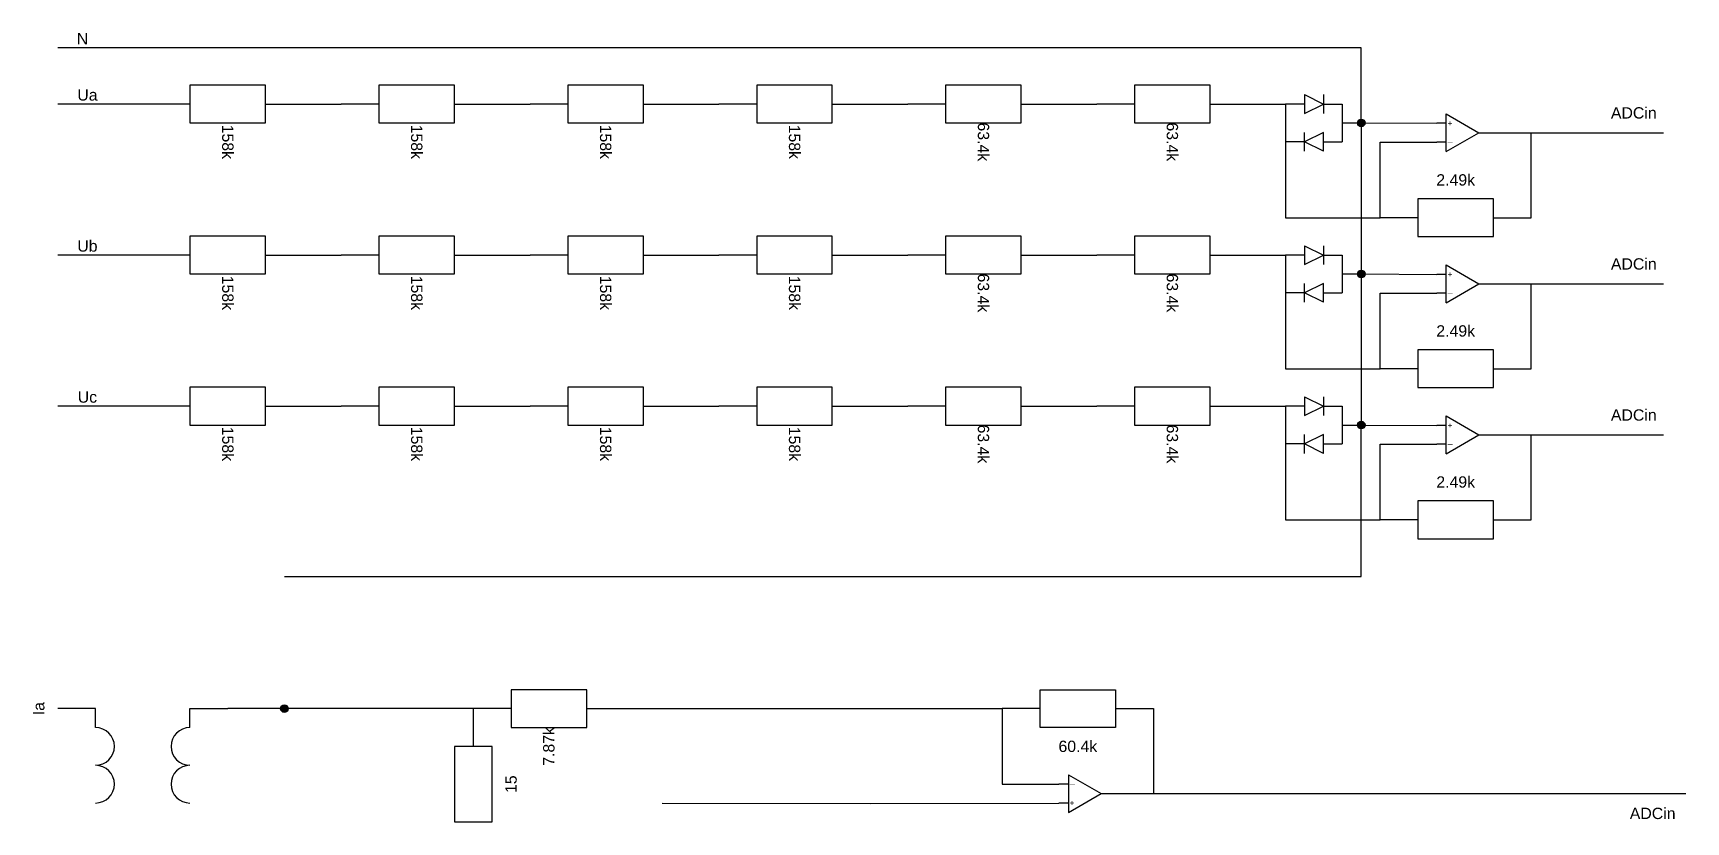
# Model space of a CAD drawing. Header units: inches. Extents: x 2802 to 4152, y -2757 to 2462.
# Drawn here: x 3922.9 to 4141.7, y -752.4 to -647.9 of the extents above; entities that cross this region are included whole.
import ezdxf

# ---------------------------------------------------------------- set-up
doc = ezdxf.new("R2010")
doc.units = ezdxf.units.IN
doc.header["$MEASUREMENT"] = 0
doc.layers.add('1', color=1, linetype='Continuous')
doc.styles.get("Standard").update_dxf_attribs({"font": 'arial.ttf'})

msp = doc.modelspace()

# ---------------------------------------------------------------- texts
at = {"char_height": 1.5, "attachment_point": 5}
for s, insert in [('N', (3929.49, -648.67)), ('Ua', (3930.14, -656.12)), ('ADCin', (4134.78, -658.5)), ('2.49k', (4111.21, -667.37)), ('Ub', (3930.14, -676.12)), ('ADCin', (4134.78, -678.5)), ('2.49k', (4111.21, -687.37)), ('Uc', (3930.14, -696.12)), ('ADCin', (4134.78, -698.5)), ('2.49k', (4111.21, -707.37)), ('60.4k', (4061.21, -742.37)), ('ADCin', (4137.28, -751.25))]:
    msp.add_mtext_dynamic_manual_height_columns(s, width=5, gutter_width=1, heights=[0], dxfattribs=dict(at, insert=insert))
at = {"attachment_point": 5}
for s, width, insert, char_height, rotation in [('158k', 5, (3948.71, -662.32), 1.5, 270), ('158k', 5, (3973.71, -662.32), 1.5, 270), ('158k', 5, (3998.71, -662.32), 1.5, 270), ('158k', 5, (4023.71, -662.32), 1.5, 270), ('63.4k', 5, (4048.71, -662.32), 1.5, 270), ('63.4k', 5, (4073.71, -662.32), 1.5, 270), ('+', 1, (4110.46, -659.87), 0.75, 270), ('|', 1, (4110.46, -662.37), 0.5, 270), ('158k', 5, (3948.71, -682.32), 1.5, 270), ('158k', 5, (3973.71, -682.32), 1.5, 270), ('158k', 5, (3998.71, -682.32), 1.5, 270), ('158k', 5, (4023.71, -682.32), 1.5, 270), ('63.4k', 5, (4048.71, -682.32), 1.5, 270), ('63.4k', 5, (4073.71, -682.32), 1.5, 270), ('+', 1, (4110.46, -679.87), 0.75, 270), ('|', 1, (4110.46, -682.37), 0.5, 270), ('63.4k', 5, (4048.71, -702.32), 1.5, 270), ('63.4k', 5, (4073.71, -702.32), 1.5, 270), ('+', 1, (4110.46, -699.87), 0.75, 270), ('158k', 5, (3948.71, -702.32), 1.5, 270), ('158k', 5, (3973.71, -702.32), 1.5, 270), ('158k', 5, (3998.71, -702.32), 1.5, 270), ('158k', 5, (4023.71, -702.32), 1.5, 270), ('|', 1, (4110.46, -702.37), 0.5, 270), ('Ia', 5, (3923.71, -737.37), 1.5, 90), ('7.87k', 5, (3991.21, -742.37), 1.5, 90), ('15', 5, (3986.21, -747.37), 1.5, 90), ('|', 1, (4060.46, -747.37), 0.5, 270), ('+', 1, (4060.46, -749.87), 0.75, 270)]:
    msp.add_mtext_dynamic_manual_height_columns(s, width=width, gutter_width=1, heights=[0], dxfattribs=dict(at, insert=insert, char_height=char_height, rotation=rotation))

# ---------------------------------------------------------------- hatches: boundary and pattern name
at = {"layer": '1'}
h = msp.add_hatch(color=256, dxfattribs=at)
h.dxf.hatch_style = 1
h.paths.add_polyline_path([(4099.21, -659.82, 1), (4098.21, -659.82, 1)])
h = msp.add_hatch(color=256, dxfattribs=at)
h.dxf.hatch_style = 1
h.paths.add_polyline_path([(4099.21, -679.82, 1), (4098.21, -679.82, 1)])
h = msp.add_hatch(color=256, dxfattribs=at)
h.dxf.hatch_style = 1
h.paths.add_polyline_path([(4099.21, -699.82, 1), (4098.21, -699.82, 1)])
h = msp.add_hatch(color=256, dxfattribs=at)
h.dxf.hatch_style = 1
h.paths.add_polyline_path([(3956.71, -737.37, 1), (3955.71, -737.37, 1)])

# ---------------------------------------------------------------- linework, layer by layer
for p, q in [((3943.71, -654.82), (3943.71, -659.82)), ((3953.71, -654.82), (3943.71, -654.82)), ((3953.71, -659.82), (3953.71, -654.82)), ((3968.71, -654.82), (3968.71, -659.82)), ((3978.71, -654.82), (3968.71, -654.82)), ((3978.71, -659.82), (3978.71, -654.82)), ((3993.71, -654.82), (3993.71, -659.82)), ((4003.71, -654.82), (3993.71, -654.82)), ((4003.71, -659.82), (4003.71, -654.82)), ((4018.71, -654.82), (4018.71, -659.82)), ((4028.71, -654.82), (4018.71, -654.82)), ((4028.71, -659.82), (4028.71, -654.82)), ((4043.71, -654.82), (4043.71, -659.82)), ((4053.71, -654.82), (4043.71, -654.82)), ((4053.71, -659.82), (4053.71, -654.82)), ((4068.71, -654.82), (4068.71, -659.82)), ((4078.71, -654.82), (4068.71, -654.82)), ((4078.71, -659.82), (4078.71, -654.82)), ((4091.21, -656.07), (4091.21, -658.57)), ((4091.21, -656.07), (4093.71, -657.32)), ((4093.71, -656.07), (4093.71, -658.57)), ((3943.71, -657.32), (3938.71, -657.32)), ((3953.71, -657.32), (3958.71, -657.32)), ((3968.71, -657.32), (3963.71, -657.32)), ((3978.71, -657.32), (3983.71, -657.32)), ((3993.71, -657.32), (3988.71, -657.32)), ((4003.71, -657.32), (4008.71, -657.32)), ((4018.71, -657.32), (4013.71, -657.32)), ((4028.71, -657.32), (4033.71, -657.32)), ((4043.71, -657.32), (4038.71, -657.32)), ((4053.71, -657.32), (4058.71, -657.32)), ((4068.71, -657.32), (4063.71, -657.32)), ((4078.71, -657.32), (4083.71, -657.32)), ((4091.21, -657.32), (4088.71, -657.32)), ((4091.21, -658.57), (4093.71, -657.32)), ((4093.71, -657.32), (4096.21, -657.32)), ((4096.21, -657.32), (4096.21, -662.32)), ((3943.71, -659.82), (3953.71, -659.82)), ((3968.71, -659.82), (3978.71, -659.82)), ((3993.71, -659.82), (4003.71, -659.82)), ((4018.71, -659.82), (4028.71, -659.82)), ((4043.71, -659.82), (4053.71, -659.82)), ((4068.71, -659.82), (4078.71, -659.82)), ((4096.21, -659.82), (4098.71, -659.82)), ((4109.96, -659.87), (4108.71, -659.87)), ((4109.96, -663.62), (4109.96, -658.62)), ((4109.96, -658.62), (4114.29, -661.12)), ((4091.21, -662.32), (4088.71, -662.32)), ((4091.21, -663.57), (4091.21, -661.07)), ((4093.71, -661.07), (4091.21, -662.32)), ((4093.71, -663.57), (4091.21, -662.32)), ((4093.71, -663.57), (4093.71, -661.07)), ((4093.71, -662.32), (4096.21, -662.32)), ((4109.96, -662.37), (4108.71, -662.37)), ((4109.96, -663.62), (4114.29, -661.12)), ((4114.29, -661.12), (4115.54, -661.12)), ((4116.21, -669.87), (4106.21, -669.87)), ((4106.21, -669.87), (4106.21, -674.87)), ((4116.21, -674.87), (4116.21, -669.87)), ((4106.21, -672.37), (4101.21, -672.37)), ((4116.21, -672.37), (4121.21, -672.37)), ((3943.71, -674.82), (3943.71, -679.82)), ((3953.71, -674.82), (3943.71, -674.82)), ((3953.71, -679.82), (3953.71, -674.82)), ((3968.71, -674.82), (3968.71, -679.82)), ((3978.71, -674.82), (3968.71, -674.82)), ((3978.71, -679.82), (3978.71, -674.82)), ((3993.71, -674.82), (3993.71, -679.82)), ((4003.71, -674.82), (3993.71, -674.82)), ((4003.71, -679.82), (4003.71, -674.82)), ((4018.71, -674.82), (4018.71, -679.82)), ((4028.71, -674.82), (4018.71, -674.82)), ((4028.71, -679.82), (4028.71, -674.82)), ((4043.71, -674.82), (4043.71, -679.82)), ((4053.71, -674.82), (4043.71, -674.82)), ((4053.71, -679.82), (4053.71, -674.82)), ((4068.71, -674.82), (4068.71, -679.82)), ((4078.71, -674.82), (4068.71, -674.82)), ((4078.71, -679.82), (4078.71, -674.82)), ((4106.21, -674.87), (4116.21, -674.87)), ((3943.71, -677.32), (3938.71, -677.32)), ((3953.71, -677.32), (3958.71, -677.32)), ((3968.71, -677.32), (3963.71, -677.32)), ((3978.71, -677.32), (3983.71, -677.32)), ((3993.71, -677.32), (3988.71, -677.32)), ((4003.71, -677.32), (4008.71, -677.32)), ((4018.71, -677.32), (4013.71, -677.32)), ((4028.71, -677.32), (4033.71, -677.32)), ((4043.71, -677.32), (4038.71, -677.32)), ((4053.71, -677.32), (4058.71, -677.32)), ((4068.71, -677.32), (4063.71, -677.32)), ((4078.71, -677.32), (4083.71, -677.32)), ((4091.21, -677.32), (4088.71, -677.32)), ((4091.21, -676.07), (4091.21, -678.57)), ((4091.21, -676.07), (4093.71, -677.32)), ((4091.21, -678.57), (4093.71, -677.32)), ((4093.71, -676.07), (4093.71, -678.57)), ((4093.71, -677.32), (4096.21, -677.32)), ((4096.21, -677.32), (4096.21, -682.32)), ((3943.71, -679.82), (3953.71, -679.82)), ((3968.71, -679.82), (3978.71, -679.82)), ((3993.71, -679.82), (4003.71, -679.82)), ((4018.71, -679.82), (4028.71, -679.82)), ((4043.71, -679.82), (4053.71, -679.82)), ((4068.71, -679.82), (4078.71, -679.82)), ((4096.21, -679.82), (4098.71, -679.82)), ((4109.96, -679.87), (4108.71, -679.87)), ((4109.96, -683.62), (4109.96, -678.62)), ((4109.96, -678.62), (4114.29, -681.12)), ((4091.21, -682.32), (4088.71, -682.32)), ((4091.21, -683.57), (4091.21, -681.07)), ((4093.71, -681.07), (4091.21, -682.32)), ((4093.71, -683.57), (4091.21, -682.32)), ((4093.71, -683.57), (4093.71, -681.07)), ((4093.71, -682.32), (4096.21, -682.32)), ((4109.96, -682.37), (4108.71, -682.37)), ((4109.96, -683.62), (4114.29, -681.12)), ((4114.29, -681.12), (4115.54, -681.12)), ((4116.21, -689.87), (4106.21, -689.87)), ((4106.21, -689.87), (4106.21, -694.87)), ((4116.21, -694.87), (4116.21, -689.87)), ((4106.21, -692.37), (4101.21, -692.37)), ((4116.21, -692.37), (4121.21, -692.37)), ((3943.71, -694.82), (3943.71, -699.82)), ((3953.71, -694.82), (3943.71, -694.82)), ((3953.71, -699.82), (3953.71, -694.82)), ((3968.71, -694.82), (3968.71, -699.82)), ((3978.71, -694.82), (3968.71, -694.82)), ((3978.71, -699.82), (3978.71, -694.82)), ((3993.71, -694.82), (3993.71, -699.82)), ((4003.71, -694.82), (3993.71, -694.82)), ((4003.71, -699.82), (4003.71, -694.82)), ((4018.71, -694.82), (4018.71, -699.82)), ((4028.71, -694.82), (4018.71, -694.82)), ((4028.71, -699.82), (4028.71, -694.82)), ((4043.71, -694.82), (4043.71, -699.82)), ((4053.71, -694.82), (4043.71, -694.82)), ((4053.71, -699.82), (4053.71, -694.82)), ((4068.71, -694.82), (4068.71, -699.82)), ((4078.71, -694.82), (4068.71, -694.82)), ((4078.71, -699.82), (4078.71, -694.82)), ((4106.21, -694.87), (4116.21, -694.87)), ((3943.71, -697.32), (3938.71, -697.32)), ((3953.71, -697.32), (3958.71, -697.32)), ((3968.71, -697.32), (3963.71, -697.32)), ((3978.71, -697.32), (3983.71, -697.32)), ((3993.71, -697.32), (3988.71, -697.32)), ((4003.71, -697.32), (4008.71, -697.32)), ((4018.71, -697.32), (4013.71, -697.32)), ((4028.71, -697.32), (4033.71, -697.32)), ((4043.71, -697.32), (4038.71, -697.32)), ((4053.71, -697.32), (4058.71, -697.32)), ((4068.71, -697.32), (4063.71, -697.32)), ((4078.71, -697.32), (4083.71, -697.32)), ((4091.21, -697.32), (4088.71, -697.32)), ((4091.21, -696.07), (4091.21, -698.57)), ((4091.21, -696.07), (4093.71, -697.32)), ((4091.21, -698.57), (4093.71, -697.32)), ((4093.71, -696.07), (4093.71, -698.57)), ((4093.71, -697.32), (4096.21, -697.32)), ((4096.21, -697.32), (4096.21, -702.32)), ((3943.71, -699.82), (3953.71, -699.82)), ((3968.71, -699.82), (3978.71, -699.82)), ((3993.71, -699.82), (4003.71, -699.82)), ((4018.71, -699.82), (4028.71, -699.82)), ((4043.71, -699.82), (4053.71, -699.82)), ((4068.71, -699.82), (4078.71, -699.82)), ((4096.21, -699.82), (4098.71, -699.82)), ((4109.96, -699.87), (4108.71, -699.87)), ((4109.96, -703.62), (4109.96, -698.62)), ((4109.96, -698.62), (4114.29, -701.12)), ((4091.21, -703.57), (4091.21, -701.07)), ((4093.71, -701.07), (4091.21, -702.32)), ((4093.71, -703.57), (4093.71, -701.07)), ((4109.96, -703.62), (4114.29, -701.12)), ((4114.29, -701.12), (4115.54, -701.12)), ((4091.21, -702.32), (4088.71, -702.32)), ((4093.71, -703.57), (4091.21, -702.32)), ((4093.71, -702.32), (4096.21, -702.32)), ((4109.96, -702.37), (4108.71, -702.37)), ((4116.21, -709.87), (4106.21, -709.87)), ((4106.21, -709.87), (4106.21, -714.87)), ((4116.21, -714.87), (4116.21, -709.87)), ((4106.21, -712.37), (4101.21, -712.37)), ((4116.21, -712.37), (4121.21, -712.37)), ((4106.21, -714.87), (4116.21, -714.87)), ((3986.21, -734.87), (3986.21, -739.87)), ((3996.21, -734.87), (3986.21, -734.87)), ((3996.21, -739.87), (3996.21, -734.87)), ((4056.21, -739.87), (4056.21, -734.87)), ((4056.21, -734.87), (4066.21, -734.87)), ((4066.21, -734.87), (4066.21, -739.87)), ((3931.21, -737.37), (3926.21, -737.37)), ((3931.21, -739.87), (3931.21, -737.37)), ((3943.71, -739.87), (3943.71, -737.37)), ((3943.71, -737.37), (3948.71, -737.37)), ((3986.21, -737.37), (3981.21, -737.37)), ((3981.21, -742.37), (3981.21, -737.37)), ((3996.21, -737.37), (4001.21, -737.37)), ((4056.21, -737.37), (4051.21, -737.37)), ((4066.21, -737.37), (4071.21, -737.37)), ((3986.21, -739.87), (3996.21, -739.87)), ((4066.21, -739.87), (4056.21, -739.87)), ((3983.71, -742.37), (3978.71, -742.37)), ((3978.71, -742.37), (3978.71, -752.37)), ((3983.71, -752.37), (3983.71, -742.37)), ((4059.96, -747.37), (4058.71, -747.37)), ((4059.96, -746.12), (4059.96, -751.12)), ((4059.96, -746.12), (4064.29, -748.62)), ((4059.96, -749.87), (4058.71, -749.87)), ((4059.96, -751.12), (4064.29, -748.62)), ((4064.29, -748.62), (4065.54, -748.62)), ((3978.71, -752.37), (3983.71, -752.37))]:
    msp.add_line(p, q)
for centre, start, end in [((3931.21, -742.37), 270, 90), ((3943.71, -742.37), 90, 270), ((3931.21, -747.37), 270, 90), ((3943.71, -747.37), 90, 270)]:
    msp.add_arc(centre, 2.5, start, end)
for p, q in [((4098.71, -649.87), (3926.21, -649.87)), ((4098.71, -659.82), (4098.71, -649.87)), ((3938.71, -657.32), (3926.21, -657.32)), ((3958.71, -657.32), (3963.71, -657.32)), ((3983.71, -657.32), (3988.71, -657.32)), ((4008.71, -657.32), (4013.71, -657.32)), ((4033.71, -657.32), (4038.71, -657.32)), ((4058.71, -657.32), (4063.71, -657.32)), ((4083.71, -657.32), (4088.71, -657.32)), ((4088.71, -657.32), (4088.71, -662.32)), ((4098.71, -659.82), (4108.71, -659.87)), ((4098.71, -659.82), (4098.71, -699.82)), ((4088.71, -662.32), (4088.71, -667.37)), ((4101.21, -672.37), (4101.21, -662.37)), ((4101.21, -662.37), (4108.71, -662.37)), ((4115.54, -661.12), (4121.21, -661.12)), ((4121.21, -672.37), (4121.21, -661.12)), ((4121.21, -661.12), (4138.71, -661.12)), ((4088.71, -667.37), (4088.71, -672.37)), ((4088.71, -672.37), (4096.21, -672.37)), ((4096.21, -672.37), (4101.21, -672.37)), ((3938.71, -677.32), (3926.21, -677.32)), ((3958.71, -677.32), (3963.71, -677.32)), ((3983.71, -677.32), (3988.71, -677.32)), ((4008.71, -677.32), (4013.71, -677.32)), ((4033.71, -677.32), (4038.71, -677.32)), ((4058.71, -677.32), (4063.71, -677.32)), ((4083.71, -677.32), (4088.71, -677.32)), ((4088.71, -677.32), (4088.71, -682.32)), ((4098.71, -679.82), (4108.71, -679.87)), ((4088.71, -682.32), (4088.71, -687.37)), ((4101.21, -692.37), (4101.21, -682.37)), ((4101.21, -682.37), (4108.71, -682.37)), ((4115.54, -681.12), (4121.21, -681.12)), ((4121.21, -692.37), (4121.21, -681.12)), ((4121.21, -681.12), (4138.71, -681.12)), ((4088.71, -687.37), (4088.71, -692.37)), ((4088.71, -692.37), (4096.21, -692.37)), ((4096.21, -692.37), (4101.21, -692.37)), ((3938.71, -697.32), (3926.21, -697.32)), ((3958.71, -697.32), (3963.71, -697.32)), ((3983.71, -697.32), (3988.71, -697.32)), ((4008.71, -697.32), (4013.71, -697.32)), ((4033.71, -697.32), (4038.71, -697.32)), ((4058.71, -697.32), (4063.71, -697.32)), ((4083.71, -697.32), (4088.71, -697.32)), ((4088.71, -697.32), (4088.71, -702.32)), ((4098.71, -699.82), (4108.71, -699.87)), ((4098.71, -719.87), (4098.71, -699.82)), ((4115.54, -701.12), (4121.21, -701.12)), ((4121.21, -712.37), (4121.21, -701.12)), ((4121.21, -701.12), (4138.71, -701.12)), ((4088.71, -702.32), (4088.71, -707.37)), ((4101.21, -712.37), (4101.21, -702.37)), ((4101.21, -702.37), (4108.71, -702.37)), ((4088.71, -707.37), (4088.71, -712.37)), ((4088.71, -712.37), (4096.21, -712.37)), ((4096.21, -712.37), (4101.21, -712.37)), ((3956.21, -719.87), (4096.21, -719.87)), ((4096.21, -719.87), (4098.71, -719.87)), ((3981.21, -737.37), (3948.71, -737.37)), ((4001.21, -737.37), (4033.71, -737.37)), ((4033.71, -737.37), (4051.21, -737.37)), ((4051.21, -737.37), (4051.21, -747.37)), ((4071.21, -737.37), (4071.21, -748.62)), ((4051.21, -747.37), (4058.71, -747.37)), ((4006.21, -749.87), (4033.71, -749.92)), ((4033.71, -749.92), (4058.71, -749.87)), ((4065.54, -748.62), (4071.21, -748.62)), ((4071.21, -748.62), (4141.68, -748.62))]:
    msp.add_line(p, q, dxfattribs=at)
for centre in [(4098.71, -659.82), (4098.71, -679.82), (4098.71, -699.82), (3956.21, -737.37)]:
    msp.add_circle(centre, 0.5, dxfattribs=at)

msp.set_redraw_order([(e.dxf.handle, doc.entitydb.next_handle()) for e in msp.query("TEXT MTEXT ATTDEF DIMENSION ARC_DIMENSION")])  # texts and dimensions are drawn at this point

doc.saveas('drawing.dxf')
